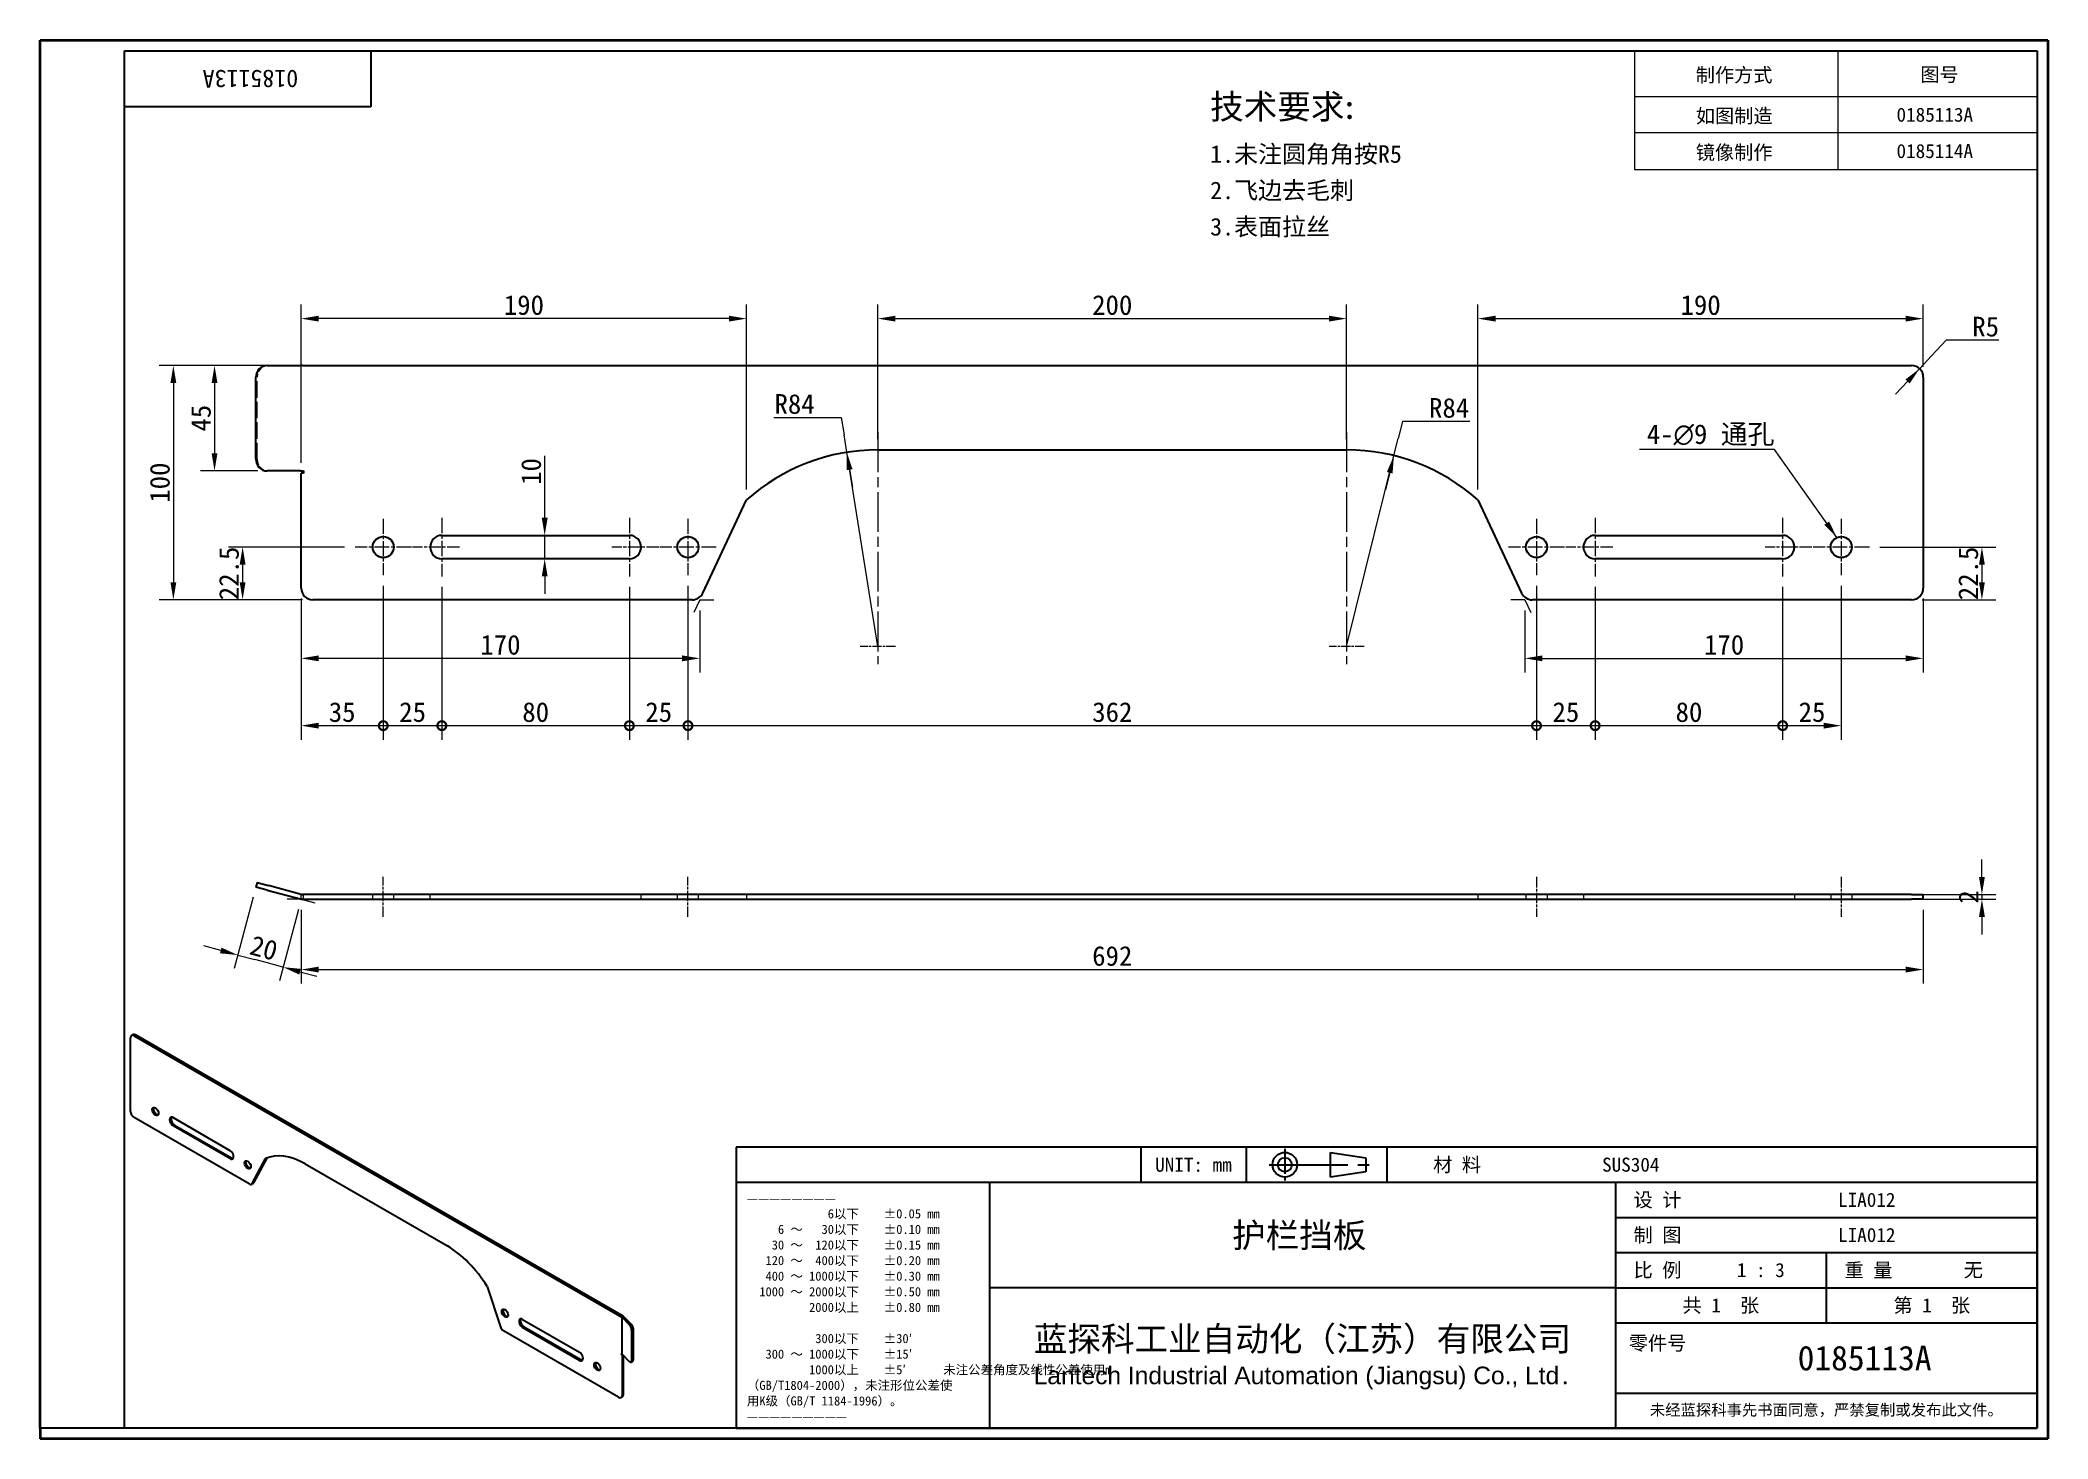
# Model space of a CAD drawing. Header units: millimetres. Extents: x 18 to 875, y 16 to 614.
import ezdxf
from ezdxf.enums import TextEntityAlignment as Align

# ---------------------------------------------------------------- set-up
doc = ezdxf.new("R2010")
doc.units = ezdxf.units.MM
doc.header["$LTSCALE"] = 3
doc.linetypes.add('CHAIN', pattern=[0.3543, 0.2362, -0.0295, 0.0591, -0.0295])
doc.linetypes.add('DASHED', pattern=[0.2067, 0.1654, -0.0413])
for name, color, linetype, lineweight in [('1', 7, 'Continuous', 18), ('可见 (ISO)', 7, 'Continuous', 25), ('可见窄的 (ISO)', 7, 'Continuous', 18), ('图框 (ISO)', 7, 'Continuous', 35), ('标题 (ISO)', 7, 'Continuous', 25)]:
    doc.layers.add(name, color=color, linetype=linetype, lineweight=lineweight)
for name, color, linetype, lineweight, true_color in [('中心标记 (ISO)', 1, 'CHAIN', 18, 0xc2ff0000), ('中心线 (ISO)', 1, 'CHAIN', 18, 0xc2ff0000), ('尺寸 (ISO)', 7, 'Continuous', 18, 0xc2008000), ('符号 (ISO)', 7, 'Continuous', 18, 0xc2008000), ('隐藏 (ISO)', 5, 'DASHED', 18, 0xc20000ff)]:
    doc.layers.add(name, color=color, linetype=linetype, lineweight=lineweight, true_color=true_color)
doc.styles.add('文本样式164', font='SimSun.ttf')
doc.styles.add('文本样式165', font='SimSun.ttf')
doc.styles.add('文本样式74', font='SimSun.ttf')
doc.styles.add('最新国标', font='simfang.ttf')
doc.styles.add('注释文本 (ISO)', font='simfang.ttf')
doc.dimstyles.new('默认 (GB)', dxfattribs={"dimscale": 3, "dimtxt": 2.8, "dimasz": 2.5, "dimexe": 2, "dimexo": 1.5, "dimgap": 0.5, "dimtad": 1, "dimtoh": 1, "dimdsep": 46, "dimtxsty": '最新国标', "dimcen": 0.09, "dimdle": 10, "dimaunit": 1, "dimadec": 3, "dimazin": 2, "dimtfac": 0.535714, "dimtdec": 3, "dimtmove": 0, "dimatfit": 3, "dimfxl": 1, "dimtolj": 1, "dimlwd": -1, "dimlwe": -1, "dimarcsym": 0})
doc.dimstyles.new('默认 (GB)$7', dxfattribs={"dimscale": 3, "dimtxt": 2.8, "dimasz": 2.5, "dimexe": 2, "dimexo": 1.5, "dimgap": 0.5, "dimtad": 1, "dimtoh": 1, "dimdsep": 46, "dimtxsty": '最新国标', "dimcen": 0.09, "dimdle": 10, "dimaunit": 1, "dimadec": 3, "dimazin": 2, "dimtfac": 0.535714, "dimtdec": 3, "dimtmove": 0, "dimatfit": 3, "dimfxl": 1, "dimtolj": 1, "dimlwd": -1, "dimlwe": -1, "dimarcsym": 0})

msp = doc.modelspace()

# ---------------------------------------------------------------- texts
at = {"layer": '符号 (ISO)'}
for s, insert, char_height, width, attachment_point, line_spacing_factor, style in [('{\\H1.75x;技术要求\\fCalibri|b0|i0|c0|p34;:\\fFangSong|b0|i0|c134|p49;\\P\\H0.71429x;1.未注圆角角按R5\\P2.飞边去毛刺\\P3.表面拉丝}', (517.136, 559.823), 6, 89.82456, 4, 1.240703, '注释文本 (ISO)'), ('4-\\fAIGDT|b0|i0;{\\H8.4000;n}\\fFangSong|b0|i0;{\\H8.4000;9 通孔}', (757.876, 440.227), 8.4, 60.31242, 9, 0.49, '最新国标')]:
    msp.add_mtext(s, dxfattribs=dict(at, insert=insert, char_height=char_height, width=width, attachment_point=attachment_point, line_spacing_factor=line_spacing_factor, style=style))

# ---------------------------------------------------------------- blocks, each defined once
blk = doc.blocks.new('图框 最新国标')
at = {"layer": '图框 (ISO)'}
for p, q in [((6, 7), (6, 204.5)), ((6, 204.5), (291.5, 204.5)), ((291.5, 204.5), (291.5, 5.5)), ((6, 7), (6, 5.5)), ((6, 7), (6, 5.5)), ((291.5, 5.5), (6, 5.5))]:
    blk.add_line(p, q, dxfattribs=at)
at = {"layer": '图框 (ISO)', "color": 7, "linetype": 'Continuous', "lineweight": 25}
for p, q in [((18, 203), (290, 203)), ((18, 7), (18, 203)), ((18, 203), (290, 203)), ((53, 203), (53, 195)), ((290, 203), (290, 7)), ((290, 203), (290, 7)), ((53, 195), (18, 195)), ((290, 7), (6, 7)), ((290, 7), (18, 7))]:
    blk.add_line(p, q, dxfattribs=at)
at = {"layer": '图框 (ISO)', "style": '文本样式74'}
blk.add_attdef('零件代号_001', (42.7, 200.25), '', height=2.5, rotation=180, dxfattribs=at)
blk = doc.blocks.new('标题栏 最新国标')
at = {"layer": '标题 (ISO)'}
for p, q in [((381.98, -183.84), (196.98, -183.84)), ((196.98, -183.84), (196.98, -223.84)), ((254.48, -183.84), (254.48, -188.84)), ((269.48, -183.84), (269.48, -188.84)), ((281.48, -188.09), (281.48, -184.59)), ((281.48, -184.59), (286.48, -185.34)), ((286.48, -185.34), (286.48, -187.34)), ((289.48, -183.84), (289.48, -188.84)), ((381.98, -223.84), (381.98, -183.84)), ((383.48, -183.84), (383.48, -225.34)), ((286.48, -187.34), (281.48, -188.09)), ((196.98, -188.84), (381.98, -188.84)), ((232.98, -188.84), (232.98, -223.84)), ((321.98, -188.84), (321.98, -223.84)), ((321.98, -193.84), (381.98, -193.84)), ((321.98, -198.84), (381.98, -198.84)), ((351.98, -198.84), (351.98, -208.84)), ((321.98, -203.84), (232.98, -203.84)), ((321.98, -203.84), (381.98, -203.84)), ((321.98, -208.84), (381.98, -208.84)), ((321.98, -218.84), (381.98, -218.84)), ((196.98, -223.84), (381.98, -223.84)), ((383.48, -225.34), (196.98, -225.34))]:
    blk.add_line(p, q, dxfattribs=at)
at = {"layer": '标题 (ISO)', "linetype": 'CHAIN', "ltscale": 5.000333}
blk.add_line((274.98, -184.09), (274.98, -188.59), dxfattribs=at)
at = {"layer": '标题 (ISO)', "linetype": 'CHAIN', "ltscale": 15.834605}
blk.add_line((272.73, -186.34), (286.98, -186.34), dxfattribs=at)
at = {"layer": '标题 (ISO)'}
for radius in [1.75, 1]:
    blk.add_circle((274.98, -186.34), radius, dxfattribs=at)
at = {"layer": '1', "style": '文本样式164'}
for s, p in [('UNIT: mm', (261.98, -186.34)), ('材 料', (299.48, -186.34)), ('设 计', (327.98, -191.34)), ('制 图', (327.98, -196.34)), ('比 例', (327.98, -201.34)), ('重 量', (357.98, -201.34)), ('共 1  张', (336.98, -206.34)), ('第 1  张', (366.98, -206.34))]:
    blk.add_text(s, height=2, dxfattribs=at).set_placement(p, align=Align.MIDDLE_CENTER)
at = {"layer": '标题 (ISO)', "style": '注释文本 (ISO)'}
for s, insert, char_height, attachment_point, line_spacing_factor in [('————————\\P}\\fSimSun|b0|i0;{\\H1.3000;             6以下    ±0.05 mm\\P}\\fSimSun|b0|i0;{\\H1.3000;     6 ～   30以下    ±0.10 mm\\P}\\fSimSun|b0|i0;{\\H1.3000;    30 ～  120以下    ±0.15 mm\\P}\\fSimSun|b0|i0;{\\H1.3000;   120 ～  400以下    ±0.20 mm\\P}\\fSimSun|b0|i0;{\\H1.3000;   400 ～ 1000以下    ±0.30 mm\\P}\\fSimSun|b0|i0;{\\H1.3000;  1000 ～ 2000以下    ±0.50 mm\\P}\\fSimSun|b0|i0;{\\H1.3000;          2000以上    ±0.80 mm\\P}\\fSimSun|b0|i0;{\\H1.3000;\\P}\\fSimSun|b0|i0;{\\H1.3000;           300以下    ±30′\\P}\\fSimSun|b0|i0;{\\H1.3000;   300 ～ 1000以下    ±15′\\P}\\fSimSun|b0|i0;{\\H1.3000;          1000以上    ±5′}\\fSimSun|b0|i0;{\\H1.3000;      未注公差角度及线性公差使用m\\P}\\fSimSun|b0|i0;{\\H1.3000;（GB/T1804-2000），未注形位公差使\\P}\\fSimSun|b0|i0;{\\H1.3000;用K级（GB/T 1184-1996）。\\P}\\fSimSun|b0|i0;{\\H1.3000;—————————', (198.48, -206.63), 1.3, 4, 1.023913), ('{\\fMicrosoft YaHei|b0|i0|c134|p34;\\H1.75x;蓝探科工业自动化（江苏）有限公司\\P\\fArial|b0|i0|c0|p34;\\H0.71429x;Lantech Industrial Automation (Jiangsu) Co., Ltd\\fFangSong|b0|i0|c134|p49;.\\H1.15195x; }', (277.48, -213.84), 2, 5, 0.978695)]:
    blk.add_mtext(s, dxfattribs=dict(at, insert=insert, char_height=char_height, attachment_point=attachment_point, line_spacing_factor=line_spacing_factor))
at = {"layer": '标题 (ISO)', "attachment_point": 5, "style": '注释文本 (ISO)'}
for s, insert, char_height in [('\\fFangSong|b0|i0;零件号', (327.98, -211.84), 2), ('\\fSimSun|b0|i0;{\\H1.6000;未经蓝探科事先书面同意，严禁复制或发布此文件。}', (351.98, -221.34), 1.6)]:
    blk.add_mtext(s, dxfattribs=dict(at, insert=insert, char_height=char_height))
at = {"layer": '标题 (ISO)'}
for tag, p, height, style in [('材料_001', (320.09, -187.33), 2, '注释文本 (ISO)'), ('设计人_001', (353.65, -192.33), 2, '注释文本 (ISO)'), ('库存编号_001', (267.48, -198.12), 3.5, '文本样式165'), ('设计人_001', (353.65, -197.33), 2, '注释文本 (ISO)'), ('视图比例_001', (339.26, -202.33), 2, '注释文本 (ISO)'), ('质量\\P3;_001', (371.53, -202.3), 2, '注释文本 (ISO)'), ('零件代号_001', (347.9, -215.59), 3.5, '文本样式165')]:
    blk.add_attdef(tag, p, '', height=height, dxfattribs=dict(at, style=style))
blk = doc.blocks.new('*D5')
at = {"layer": 'Defpoints', "color": 0}
for p in [(798.37, 397.13), (816.37, 374.63), (846.37, 374.63)]:
    blk.add_point(p, dxfattribs=at)
at = {"layer": '尺寸 (ISO)', "color": 116, "true_color": 0x000000}
for p, q in [((802.87, 397.13), (852.37, 397.13)), ((846.37, 389.63), (846.37, 382.13)), ((820.87, 374.63), (852.37, 374.63))]:
    blk.add_line(p, q, dxfattribs=at)
for points in [[(845.12, 389.63), (847.62, 389.63), (846.37, 397.13)], [(845.12, 382.13), (847.62, 382.13), (846.37, 374.63)]]:
    blk.add_solid(points, dxfattribs=at)
at = {"layer": '尺寸 (ISO)', "insert": (840.6, 385.88), "char_height": 8.4, "attachment_point": 5, "rotation": 90, "style": '最新国标'}
blk.add_mtext('\\A1;22.5', dxfattribs=at)
blk = doc.blocks.new('*D6')
at = {"layer": 'Defpoints', "color": 0}
for p in [(152.37, 397.13), (104.37, 374.63), (134.37, 374.63)]:
    blk.add_point(p, dxfattribs=at)
at = {"layer": '尺寸 (ISO)', "color": 116, "true_color": 0x000000}
for p, q in [((147.87, 397.13), (98.37, 397.13)), ((104.37, 389.63), (104.37, 382.13)), ((129.87, 374.63), (98.37, 374.63))]:
    blk.add_line(p, q, dxfattribs=at)
for points in [[(103.12, 389.63), (105.62, 389.63), (104.37, 397.13)], [(103.12, 382.13), (105.62, 382.13), (104.37, 374.63)]]:
    blk.add_solid(points, dxfattribs=at)
at = {"layer": '尺寸 (ISO)', "insert": (98.6, 385.88), "char_height": 8.4, "attachment_point": 5, "rotation": 90, "style": '最新国标'}
blk.add_mtext('\\A1;22.5', dxfattribs=at)
blk = doc.blocks.new('*D7')
at = {"layer": 'Defpoints', "color": 0}
for p in [(115.4, 474.63), (92.39, 429.63), (115.4, 429.63)]:
    blk.add_point(p, dxfattribs=at)
at = {"layer": '尺寸 (ISO)', "color": 116, "true_color": 0x000000}
for p, q in [((110.9, 474.63), (86.39, 474.63)), ((92.39, 467.13), (92.39, 437.13)), ((110.9, 429.63), (86.39, 429.63))]:
    blk.add_line(p, q, dxfattribs=at)
for points in [[(91.14, 467.13), (93.64, 467.13), (92.39, 474.63)], [(91.14, 437.13), (93.64, 437.13), (92.39, 429.63)]]:
    blk.add_solid(points, dxfattribs=at)
at = {"layer": '尺寸 (ISO)', "insert": (86.64, 452.13), "char_height": 8.4, "attachment_point": 5, "rotation": 90, "style": '最新国标'}
blk.add_mtext('\\A1;45', dxfattribs=at)
blk = doc.blocks.new('*D8')
at = {"layer": 'Defpoints', "color": 0}
for p in [(129.9, 474.63), (74.83, 374.63), (134.37, 374.63)]:
    blk.add_point(p, dxfattribs=at)
at = {"layer": '尺寸 (ISO)', "color": 116, "true_color": 0x000000}
for p, q in [((125.4, 474.63), (68.83, 474.63)), ((74.83, 467.13), (74.83, 382.13)), ((129.87, 374.63), (68.83, 374.63))]:
    blk.add_line(p, q, dxfattribs=at)
for points in [[(73.58, 467.13), (76.08, 467.13), (74.83, 474.63)], [(73.58, 382.13), (76.08, 382.13), (74.83, 374.63)]]:
    blk.add_solid(points, dxfattribs=at)
at = {"layer": '尺寸 (ISO)', "insert": (69.09, 424.63), "char_height": 8.4, "attachment_point": 5, "rotation": 90, "style": '最新国标'}
blk.add_mtext('\\A1;100', dxfattribs=at)
blk = doc.blocks.new('*D9')
at = {"layer": 'Defpoints', "color": 0}
for p in [(129.37, 494.63), (129.37, 428.63), (319.37, 417.24)]:
    blk.add_point(p, dxfattribs=at)
at = {"layer": '尺寸 (ISO)', "color": 116, "true_color": 0x000000}
for p, q in [((129.37, 433.13), (129.37, 500.63)), ((319.37, 421.74), (319.37, 500.63)), ((311.87, 494.63), (136.87, 494.63))]:
    blk.add_line(p, q, dxfattribs=at)
for points in [[(136.87, 495.88), (136.87, 493.38), (129.37, 494.63)], [(311.87, 495.88), (311.87, 493.38), (319.37, 494.63)]]:
    blk.add_solid(points, dxfattribs=at)
at = {"layer": '尺寸 (ISO)', "insert": (224.37, 500.38), "char_height": 8.4, "attachment_point": 5, "style": '最新国标'}
blk.add_mtext('\\A1;190', dxfattribs=at)
blk = doc.blocks.new('*D10')
at = {"layer": 'Defpoints', "color": 0}
for p in [(821.37, 494.63), (821.37, 469.63), (631.37, 417.24)]:
    blk.add_point(p, dxfattribs=at)
at = {"layer": '尺寸 (ISO)', "color": 116, "true_color": 0x000000}
for p, q in [((631.37, 421.74), (631.37, 500.63)), ((821.37, 474.13), (821.37, 500.63)), ((638.87, 494.63), (813.87, 494.63))]:
    blk.add_line(p, q, dxfattribs=at)
for points in [[(638.87, 495.88), (638.87, 493.38), (631.37, 494.63)], [(813.87, 495.88), (813.87, 493.38), (821.37, 494.63)]]:
    blk.add_solid(points, dxfattribs=at)
at = {"layer": '尺寸 (ISO)', "insert": (726.37, 500.38), "char_height": 8.4, "attachment_point": 5, "style": '最新国标'}
blk.add_mtext('\\A1;190', dxfattribs=at)
blk = doc.blocks.new('*D11')
at = {"layer": 'Defpoints', "color": 0}
for p in [(362.14, 437.58), (375.37, 354.63)]:
    blk.add_point(p, dxfattribs=at)
at = {"layer": '尺寸 (ISO)', "color": 116, "true_color": 0x000000}
for p, q in [((331.04, 452.39), (359.78, 452.39)), ((359.78, 452.39), (360.96, 444.99)), ((362.14, 437.58), (360.96, 444.99)), ((375.37, 354.63), (362.14, 437.58)), ((363.32, 430.17), (364.51, 422.77))]:
    blk.add_line(p, q, dxfattribs=at)
blk.add_solid([(364.56, 430.37), (362.09, 429.98), (362.14, 437.58)], dxfattribs=at)
at = {"layer": '尺寸 (ISO)', "insert": (339.85, 458.14), "char_height": 8.4, "attachment_point": 5, "style": '最新国标'}
blk.add_mtext('\\A1;R84', dxfattribs=at)
blk = doc.blocks.new('*D12')
at = {"layer": 'Defpoints', "color": 0}
for p in [(595.54, 436.17), (575.37, 354.63)]:
    blk.add_point(p, dxfattribs=at)
at = {"layer": '尺寸 (ISO)', "color": 116, "true_color": 0x000000}
for p, q in [((599.15, 450.73), (597.35, 443.45)), ((627.89, 450.73), (599.15, 450.73)), ((595.54, 436.17), (597.35, 443.45)), ((575.37, 354.63), (595.54, 436.17)), ((593.74, 428.89), (591.94, 421.61))]:
    blk.add_line(p, q, dxfattribs=at)
blk.add_solid([(592.53, 429.19), (594.96, 428.59), (595.54, 436.17)], dxfattribs=at)
at = {"layer": '尺寸 (ISO)', "insert": (619.08, 456.48), "char_height": 8.4, "attachment_point": 5, "style": '最新国标'}
blk.add_mtext('\\A1;R84', dxfattribs=at)
blk = doc.blocks.new('*D13')
at = {"layer": 'Defpoints', "color": 0}
for p in [(575.37, 494.63), (375.37, 438.63), (575.37, 438.63)]:
    blk.add_point(p, dxfattribs=at)
at = {"layer": '尺寸 (ISO)', "color": 116, "true_color": 0x000000}
for p, q in [((375.37, 443.13), (375.37, 500.63)), ((575.37, 443.13), (575.37, 500.63)), ((382.87, 494.63), (567.87, 494.63))]:
    blk.add_line(p, q, dxfattribs=at)
for points in [[(382.87, 495.88), (382.87, 493.38), (375.37, 494.63)], [(567.87, 495.88), (567.87, 493.38), (575.37, 494.63)]]:
    blk.add_solid(points, dxfattribs=at)
at = {"layer": '尺寸 (ISO)', "insert": (475.37, 500.38), "char_height": 8.4, "attachment_point": 5, "style": '最新国标'}
blk.add_mtext('\\A1;200', dxfattribs=at)
blk = doc.blocks.new('*D14')
at = {"layer": 'Defpoints', "color": 0}
for p in [(129.37, 379.63), (299.37, 374.63), (129.37, 349.63)]:
    blk.add_point(p, dxfattribs=at)
at = {"layer": '尺寸 (ISO)', "color": 116, "true_color": 0x000000}
for p, q in [((129.37, 375.13), (129.37, 343.63)), ((299.37, 370.13), (299.37, 343.63)), ((291.87, 349.63), (136.87, 349.63))]:
    blk.add_line(p, q, dxfattribs=at)
for points in [[(136.87, 350.88), (136.87, 348.38), (129.37, 349.63)], [(291.87, 350.88), (291.87, 348.38), (299.37, 349.63)]]:
    blk.add_solid(points, dxfattribs=at)
at = {"layer": '尺寸 (ISO)', "insert": (214.37, 355.38), "char_height": 8.4, "attachment_point": 5, "style": '最新国标'}
blk.add_mtext('\\A1;170', dxfattribs=at)
blk = doc.blocks.new('*D15')
at = {"layer": 'Defpoints', "color": 0}
for p in [(821.37, 379.63), (651.37, 374.63), (821.37, 349.63)]:
    blk.add_point(p, dxfattribs=at)
at = {"layer": '尺寸 (ISO)', "color": 116, "true_color": 0x000000}
for p, q in [((651.37, 370.13), (651.37, 343.63)), ((821.37, 375.13), (821.37, 343.63)), ((658.87, 349.63), (813.87, 349.63))]:
    blk.add_line(p, q, dxfattribs=at)
for points in [[(658.87, 350.88), (658.87, 348.38), (651.37, 349.63)], [(813.87, 350.88), (813.87, 348.38), (821.37, 349.63)]]:
    blk.add_solid(points, dxfattribs=at)
at = {"layer": '尺寸 (ISO)', "insert": (736.37, 355.38), "char_height": 8.4, "attachment_point": 5, "style": '最新国标'}
blk.add_mtext('\\A1;170', dxfattribs=at)
blk = doc.blocks.new('_DotSmall')
at = {"color": 0, "linetype": 'ByBlock', "const_width": 0.5}
blk.add_lwpolyline([(-0.0625, 0, 1), (0.0625, 0, 1)], format="xyb", close=True, dxfattribs=at)
blk = doc.blocks.new('*D16')
at = {"layer": 'Defpoints', "color": 0}
for p in [(129.37, 379.63), (164.37, 385.13), (164.37, 320.91)]:
    blk.add_point(p, dxfattribs=at)
at = {"layer": '尺寸 (ISO)', "color": 116, "true_color": 0x000000}
for p, q in [((164.37, 380.63), (164.37, 314.91)), ((129.37, 375.13), (129.37, 314.91)), ((136.87, 320.91), (164.37, 320.91))]:
    blk.add_line(p, q, dxfattribs=at)
blk.add_solid([(136.87, 322.16), (136.87, 319.66), (129.37, 320.91)], dxfattribs=at)
at = {"layer": '尺寸 (ISO)', "color": 116, "true_color": 0x000000, "xscale": 7.5, "yscale": 7.5, "zscale": 7.5}
blk.add_blockref('_DotSmall', (164.37, 320.91), dxfattribs=at)
at = {"layer": '尺寸 (ISO)', "insert": (146.84, 326.65), "char_height": 8.4, "attachment_point": 5, "style": '最新国标'}
blk.add_mtext('\\A1;35', dxfattribs=at)
blk = doc.blocks.new('*D18')
at = {"layer": 'Defpoints', "color": 0}
for p in [(164.37, 385.13), (189.37, 384.63), (189.37, 320.91)]:
    blk.add_point(p, dxfattribs=at)
at = {"layer": '尺寸 (ISO)', "color": 116, "true_color": 0x000000}
for p, q in [((164.37, 380.63), (164.37, 314.91)), ((189.37, 380.13), (189.37, 314.91)), ((164.37, 320.91), (189.37, 320.91))]:
    blk.add_line(p, q, dxfattribs=at)
at = {"layer": '尺寸 (ISO)', "color": 116, "true_color": 0x000000, "xscale": 7.5, "yscale": 7.5, "zscale": 7.5, "rotation": 180}
blk.add_blockref('_DotSmall', (164.37, 320.91), dxfattribs=at)
at = {"layer": '尺寸 (ISO)', "color": 116, "true_color": 0x000000, "xscale": 7.5, "yscale": 7.5, "zscale": 7.5}
blk.add_blockref('_DotSmall', (189.37, 320.91), dxfattribs=at)
at = {"layer": '尺寸 (ISO)', "insert": (176.9, 326.65), "char_height": 8.4, "attachment_point": 5, "style": '最新国标'}
blk.add_mtext('\\A1;25', dxfattribs=at)
blk = doc.blocks.new('*D19')
at = {"layer": 'Defpoints', "color": 0}
for p in [(189.37, 384.63), (269.37, 384.63), (269.37, 320.91)]:
    blk.add_point(p, dxfattribs=at)
at = {"layer": '尺寸 (ISO)', "color": 116, "true_color": 0x000000}
for p, q in [((189.37, 380.13), (189.37, 314.91)), ((269.37, 380.13), (269.37, 314.91)), ((189.37, 320.91), (269.37, 320.91))]:
    blk.add_line(p, q, dxfattribs=at)
at = {"layer": '尺寸 (ISO)', "color": 116, "true_color": 0x000000, "xscale": 7.5, "yscale": 7.5, "zscale": 7.5, "rotation": 180}
blk.add_blockref('_DotSmall', (189.37, 320.91), dxfattribs=at)
at = {"layer": '尺寸 (ISO)', "color": 116, "true_color": 0x000000, "xscale": 7.5, "yscale": 7.5, "zscale": 7.5}
blk.add_blockref('_DotSmall', (269.37, 320.91), dxfattribs=at)
at = {"layer": '尺寸 (ISO)', "insert": (229.4, 326.65), "char_height": 8.4, "attachment_point": 5, "style": '最新国标'}
blk.add_mtext('\\A1;80', dxfattribs=at)
blk = doc.blocks.new('*D20')
at = {"layer": 'Defpoints', "color": 0}
for p in [(269.37, 384.63), (294.37, 385.13), (294.37, 320.91)]:
    blk.add_point(p, dxfattribs=at)
at = {"layer": '尺寸 (ISO)', "color": 116, "true_color": 0x000000}
for p, q in [((269.37, 380.13), (269.37, 314.91)), ((294.37, 380.63), (294.37, 314.91)), ((269.37, 320.91), (294.37, 320.91))]:
    blk.add_line(p, q, dxfattribs=at)
at = {"layer": '尺寸 (ISO)', "color": 116, "true_color": 0x000000, "xscale": 7.5, "yscale": 7.5, "zscale": 7.5, "rotation": 180}
blk.add_blockref('_DotSmall', (269.37, 320.91), dxfattribs=at)
at = {"layer": '尺寸 (ISO)', "color": 116, "true_color": 0x000000, "xscale": 7.5, "yscale": 7.5, "zscale": 7.5}
blk.add_blockref('_DotSmall', (294.37, 320.91), dxfattribs=at)
at = {"layer": '尺寸 (ISO)', "insert": (281.9, 326.65), "char_height": 8.4, "attachment_point": 5, "style": '最新国标'}
blk.add_mtext('\\A1;25', dxfattribs=at)
blk = doc.blocks.new('*D21')
at = {"layer": 'Defpoints', "color": 0}
for p in [(294.37, 385.13), (656.37, 385.13), (656.37, 320.91)]:
    blk.add_point(p, dxfattribs=at)
at = {"layer": '尺寸 (ISO)', "color": 116, "true_color": 0x000000}
for p, q in [((294.37, 380.63), (294.37, 314.91)), ((656.37, 380.63), (656.37, 314.91)), ((294.37, 320.91), (656.37, 320.91))]:
    blk.add_line(p, q, dxfattribs=at)
at = {"layer": '尺寸 (ISO)', "color": 116, "true_color": 0x000000, "xscale": 7.5, "yscale": 7.5, "zscale": 7.5, "rotation": 180}
blk.add_blockref('_DotSmall', (294.37, 320.91), dxfattribs=at)
at = {"layer": '尺寸 (ISO)', "color": 116, "true_color": 0x000000, "xscale": 7.5, "yscale": 7.5, "zscale": 7.5}
blk.add_blockref('_DotSmall', (656.37, 320.91), dxfattribs=at)
at = {"layer": '尺寸 (ISO)', "insert": (475.4, 326.65), "char_height": 8.4, "attachment_point": 5, "style": '最新国标'}
blk.add_mtext('\\A1;362', dxfattribs=at)
blk = doc.blocks.new('*D22')
at = {"layer": 'Defpoints', "color": 0}
for p in [(656.37, 385.13), (681.37, 384.63), (681.37, 320.91)]:
    blk.add_point(p, dxfattribs=at)
at = {"layer": '尺寸 (ISO)', "color": 116, "true_color": 0x000000}
for p, q in [((656.37, 380.63), (656.37, 314.91)), ((681.37, 380.13), (681.37, 314.91)), ((656.37, 320.91), (681.37, 320.91))]:
    blk.add_line(p, q, dxfattribs=at)
at = {"layer": '尺寸 (ISO)', "color": 116, "true_color": 0x000000, "xscale": 7.5, "yscale": 7.5, "zscale": 7.5, "rotation": 180}
blk.add_blockref('_DotSmall', (656.37, 320.91), dxfattribs=at)
at = {"layer": '尺寸 (ISO)', "color": 116, "true_color": 0x000000, "xscale": 7.5, "yscale": 7.5, "zscale": 7.5}
blk.add_blockref('_DotSmall', (681.37, 320.91), dxfattribs=at)
at = {"layer": '尺寸 (ISO)', "insert": (668.9, 326.65), "char_height": 8.4, "attachment_point": 5, "style": '最新国标'}
blk.add_mtext('\\A1;25', dxfattribs=at)
blk = doc.blocks.new('*D23')
at = {"layer": 'Defpoints', "color": 0}
for p in [(681.37, 384.63), (761.37, 384.63), (761.37, 320.91)]:
    blk.add_point(p, dxfattribs=at)
at = {"layer": '尺寸 (ISO)', "color": 116, "true_color": 0x000000}
for p, q in [((681.37, 380.13), (681.37, 314.91)), ((761.37, 380.13), (761.37, 314.91)), ((681.37, 320.91), (761.37, 320.91))]:
    blk.add_line(p, q, dxfattribs=at)
at = {"layer": '尺寸 (ISO)', "color": 116, "true_color": 0x000000, "xscale": 7.5, "yscale": 7.5, "zscale": 7.5, "rotation": 180}
blk.add_blockref('_DotSmall', (681.37, 320.91), dxfattribs=at)
at = {"layer": '尺寸 (ISO)', "color": 116, "true_color": 0x000000, "xscale": 7.5, "yscale": 7.5, "zscale": 7.5}
blk.add_blockref('_DotSmall', (761.37, 320.91), dxfattribs=at)
at = {"layer": '尺寸 (ISO)', "insert": (721.4, 326.65), "char_height": 8.4, "attachment_point": 5, "style": '最新国标'}
blk.add_mtext('\\A1;80', dxfattribs=at)
blk = doc.blocks.new('*D24')
at = {"layer": 'Defpoints', "color": 0}
for p in [(761.37, 384.63), (786.37, 385.13), (786.37, 320.91)]:
    blk.add_point(p, dxfattribs=at)
at = {"layer": '尺寸 (ISO)', "color": 116, "true_color": 0x000000}
for p, q in [((761.37, 380.13), (761.37, 314.91)), ((786.37, 380.63), (786.37, 314.91)), ((761.37, 320.91), (778.87, 320.91))]:
    blk.add_line(p, q, dxfattribs=at)
blk.add_solid([(778.87, 322.16), (778.87, 319.66), (786.37, 320.91)], dxfattribs=at)
at = {"layer": '尺寸 (ISO)', "color": 116, "true_color": 0x000000, "xscale": 7.5, "yscale": 7.5, "zscale": 7.5, "rotation": 180}
blk.add_blockref('_DotSmall', (761.37, 320.91), dxfattribs=at)
at = {"layer": '尺寸 (ISO)', "insert": (773.9, 326.65), "char_height": 8.4, "attachment_point": 5, "style": '最新国标'}
blk.add_mtext('\\A1;25', dxfattribs=at)
blk = doc.blocks.new('*D25')
at = {"layer": 'Defpoints', "color": 0}
for p in [(233.24, 402.13), (229.37, 392.13), (233.24, 392.13)]:
    blk.add_point(p, dxfattribs=at)
at = {"layer": '尺寸 (ISO)', "color": 116, "true_color": 0x000000}
for p, q in [((233.24, 409.63), (233.24, 436.03)), ((233.24, 392.13), (233.24, 402.13)), ((233.24, 384.63), (233.24, 377.13))]:
    blk.add_line(p, q, dxfattribs=at)
for points in [[(231.99, 409.63), (234.49, 409.63), (233.24, 402.13)], [(231.99, 384.63), (234.49, 384.63), (233.24, 392.13)]]:
    blk.add_solid(points, dxfattribs=at)
at = {"layer": '尺寸 (ISO)', "insert": (227.5, 429.4), "char_height": 8.4, "attachment_point": 5, "rotation": 90, "style": '最新国标'}
blk.add_mtext('\\A1;10', dxfattribs=at)
blk = doc.blocks.new('*D26')
at = {"layer": 'Defpoints', "color": 0}
for p in [(819.79, 473.27), (816.37, 469.63)]:
    blk.add_point(p, dxfattribs=at)
at = {"layer": '尺寸 (ISO)', "color": 116, "true_color": 0x000000}
for p, q in [((831.19, 485.42), (824.92, 478.74)), ((853.54, 485.42), (831.19, 485.42)), ((816.37, 469.63), (819.79, 473.27)), ((819.79, 473.27), (824.92, 478.74)), ((814.66, 467.81), (809.53, 462.34))]:
    blk.add_line(p, q, dxfattribs=at)
blk.add_solid([(813.75, 468.66), (815.57, 466.95), (819.79, 473.27)], dxfattribs=at)
at = {"layer": '尺寸 (ISO)', "insert": (847.97, 491.16), "char_height": 8.4, "attachment_point": 5, "style": '最新国标'}
blk.add_mtext('\\A1;R5', dxfattribs=at)
blk = doc.blocks.new('*D27')
at = {"layer": 'Defpoints', "color": 0}
for p in [(110.05, 251.99), (129.37, 246.81), (102.29, 223.01)]:
    blk.add_point(p, dxfattribs=at)
at = {"layer": '尺寸 (ISO)', "color": 116, "true_color": 0x000000}
for p, q in [((108.89, 247.64), (100.73, 217.22)), ((128.2, 242.47), (120.05, 212.04)), ((95.04, 224.95), (87.8, 226.89)), ((102.29, 223.01), (109.53, 221.07)), ((114.36, 219.78), (109.53, 221.07)), ((121.6, 217.84), (114.36, 219.78)), ((128.85, 215.89), (136.09, 213.95))]:
    blk.add_line(p, q, dxfattribs=at)
for points in [[(95.37, 226.16), (94.72, 223.75), (102.29, 223.01)], [(129.17, 217.1), (128.53, 214.69), (121.6, 217.84)]]:
    blk.add_solid(points, dxfattribs=at)
at = {"layer": '尺寸 (ISO)', "insert": (113.43, 225.98), "char_height": 8.4, "attachment_point": 5, "rotation": 345, "style": '最新国标'}
blk.add_mtext('\\A1;20', dxfattribs=at)
blk = doc.blocks.new('*D28')
at = {"layer": 'Defpoints', "color": 0}
for p in [(129.37, 246.81), (821.37, 246.81), (821.37, 216.81)]:
    blk.add_point(p, dxfattribs=at)
at = {"layer": '尺寸 (ISO)', "color": 116, "true_color": 0x000000}
for p, q in [((129.37, 242.31), (129.37, 210.81)), ((821.37, 242.31), (821.37, 210.81)), ((136.87, 216.81), (813.87, 216.81))]:
    blk.add_line(p, q, dxfattribs=at)
for points in [[(136.87, 218.06), (136.87, 215.56), (129.37, 216.81)], [(813.87, 218.06), (813.87, 215.56), (821.37, 216.81)]]:
    blk.add_solid(points, dxfattribs=at)
at = {"layer": '尺寸 (ISO)', "insert": (475.37, 222.56), "char_height": 8.4, "attachment_point": 5, "style": '最新国标'}
blk.add_mtext('\\A1;692', dxfattribs=at)
blk = doc.blocks.new('*D29')
at = {"layer": 'Defpoints', "color": 0}
for p in [(816.37, 248.81), (816.37, 246.81), (846.37, 246.81)]:
    blk.add_point(p, dxfattribs=at)
at = {"layer": '尺寸 (ISO)', "color": 116, "true_color": 0x000000}
for p, q in [((846.37, 256.31), (846.37, 263.81)), ((820.87, 248.81), (852.37, 248.81)), ((846.37, 248.81), (846.37, 246.81)), ((820.87, 246.81), (852.37, 246.81)), ((846.37, 239.31), (846.37, 231.81))]:
    blk.add_line(p, q, dxfattribs=at)
for points in [[(845.12, 256.31), (847.62, 256.31), (846.37, 248.81)], [(845.12, 239.31), (847.62, 239.31), (846.37, 246.81)]]:
    blk.add_solid(points, dxfattribs=at)
at = {"layer": '尺寸 (ISO)', "insert": (840.67, 247.81), "char_height": 8.4, "attachment_point": 5, "rotation": 90, "style": '最新国标'}
blk.add_mtext('\\A1;2', dxfattribs=at)
blk = doc.blocks.new('表格1')
at = {"layer": '符号 (ISO)'}
for p, q in [((232.72, 203), (290, 203)), ((232.72, 203), (232.72, 196.46)), ((261.65, 203), (261.65, 196.46)), ((290, 203), (290, 196.46)), ((232.72, 196.46), (290, 196.46)), ((232.72, 196.46), (232.72, 186.11)), ((261.65, 196.46), (261.65, 186.11)), ((290, 196.46), (290, 186.11)), ((232.72, 191.34), (290, 191.34)), ((232.72, 186.11), (290, 186.11))]:
    blk.add_line(p, q, dxfattribs=at)
at = {"layer": '符号 (ISO)', "char_height": 2, "attachment_point": 7, "style": '注释文本 (ISO)'}
for s, insert in [('制作方式', (241.43, 198.32)), ('图号', (273.37, 198.38)), ('如图制造', (241.44, 192.5)), ('0185113A', (269.98, 192.86)), ('镜像制作', (241.43, 187.31)), ('0185114A', (269.98, 187.69))]:
    blk.add_mtext(s, dxfattribs=dict(at, insert=insert))

# ---------------------------------------------------------------- dimensions: what is measured, and where the dimension line sits
at = {"layer": '尺寸 (ISO)', "color": 116, "true_color": 0x00803f}
for base, p1, p2, picture, middle in [((129.369, 494.629), (319.369, 417.239), (129.369, 428.629), '*D9', (224.369, 494.629)), ((129.369, 349.629), (299.369, 374.629), (129.369, 379.629), '*D14', (214.369, 349.629)), ((821.369, 216.813), (129.369, 246.813), (821.369, 246.813), '*D28', (475.369, 216.813))]:
    dim = msp.add_linear_dim(base=base, p1=p1, p2=p2, dimstyle='默认 (GB)', override={"dimgap": 0.5, "dimtoh": 0, "dimdec": 2, "dimtol": 0, "dimlim": 0, "dimtp": 0, "dimtm": 0, "dimtdec": 3, "dimtofl": 0, "dimatfit": 1}, dxfattribs=at)
    dim.commit()
    dim.dimension.update_dxf_attribs({"geometry": picture, "text_midpoint": middle, "dimtype": 160})
for base, p1, p2, angle, override, picture, middle in [((575.369, 494.629), (375.369, 438.629), (575.369, 438.629), 180, {"dimgap": 0.5, "dimtoh": 0, "dimdec": 2, "dimtol": 0, "dimlim": 0, "dimtp": 0, "dimtm": 0, "dimtdec": 3, "dimtofl": 0, "dimatfit": 1}, '*D13', (475.369, 494.629)), ((821.369, 494.629), (631.369, 417.239), (821.369, 469.629), 180, {"dimgap": 0.5, "dimtoh": 0, "dimdec": 2, "dimtol": 0, "dimlim": 0, "dimtp": 0, "dimtm": 0, "dimtdec": 3, "dimtofl": 0, "dimatfit": 1}, '*D10', (726.369, 494.629)), ((74.835, 374.629), (129.896, 474.629), (134.369, 374.629), 270, {"dimgap": 0.5, "dimtoh": 0, "dimdec": 2, "dimtol": 0, "dimlim": 0, "dimtp": 0, "dimtm": 0, "dimtdec": 3, "dimtofl": 0, "dimatfit": 1}, '*D8', (74.835, 424.629)), ((92.388, 429.629), (115.398, 474.629), (115.398, 429.629), 90, {"dimgap": 0.5, "dimtoh": 0, "dimdec": 2, "dimtol": 0, "dimlim": 0, "dimtp": 0, "dimtm": 0, "dimtdec": 3, "dimtofl": 0, "dimatfit": 1}, '*D7', (92.388, 452.129)), ((233.244, 392.129), (233.244, 402.129), (229.369, 392.129), 270, {"dimgap": 0.5, "dimtoh": 0, "dimdec": 2, "dimse1": 1, "dimse2": 1, "dimtol": 0, "dimlim": 0, "dimtp": 0, "dimtm": 0, "dimtdec": 3, "dimtofl": 1, "dimatfit": 1}, '*D25', (233.244, 429.397)), ((104.369, 374.629), (152.369, 397.129), (134.369, 374.629), 90, {"dimgap": 0.5, "dimtoh": 0, "dimdec": 2, "dimtol": 0, "dimlim": 0, "dimtp": 0, "dimtm": 0, "dimtdec": 3, "dimtofl": 0, "dimatfit": 1}, '*D6', (104.369, 385.879)), ((846.369, 374.629), (798.369, 397.129), (816.369, 374.629), 90, {"dimgap": 0.5, "dimtoh": 0, "dimdec": 2, "dimtol": 0, "dimlim": 0, "dimtp": 0, "dimtm": 0, "dimtdec": 3, "dimtofl": 0, "dimatfit": 1}, '*D5', (846.369, 385.879)), ((164.369, 320.906), (129.369, 379.629), (164.369, 385.129), 180, {"dimgap": 0.5, "dimtoh": 0, "dimdec": 2, "dimblk2": 'DotSmall', "dimsah": 1, "dimdle": 0, "dimtol": 0, "dimlim": 0, "dimtp": 0, "dimtm": 0, "dimtdec": 3, "dimtofl": 0, "dimatfit": 1}, '*D16', (146.839, 320.906)), ((189.369, 320.906), (164.369, 385.129), (189.369, 384.629), 180, {"dimgap": 0.5, "dimtoh": 0, "dimdec": 2, "dimblk1": 'DotSmall', "dimblk2": 'DotSmall', "dimsah": 1, "dimdle": 0, "dimtol": 0, "dimlim": 0, "dimtp": 0, "dimtm": 0, "dimtdec": 3, "dimtofl": 0, "dimatfit": 1}, '*D18', (176.899, 320.906)), ((269.369, 320.906), (189.369, 384.629), (269.369, 384.629), 180, {"dimgap": 0.5, "dimtoh": 0, "dimdec": 2, "dimblk1": 'DotSmall', "dimblk2": 'DotSmall', "dimsah": 1, "dimdle": 0, "dimtol": 0, "dimlim": 0, "dimtp": 0, "dimtm": 0, "dimtdec": 3, "dimtofl": 0, "dimatfit": 1}, '*D19', (229.399, 320.906)), ((294.369, 320.906), (269.369, 384.629), (294.369, 385.129), 180, {"dimgap": 0.5, "dimtoh": 0, "dimdec": 2, "dimblk1": 'DotSmall', "dimblk2": 'DotSmall', "dimsah": 1, "dimdle": 0, "dimtol": 0, "dimlim": 0, "dimtp": 0, "dimtm": 0, "dimtdec": 3, "dimtofl": 0, "dimatfit": 1}, '*D20', (281.899, 320.906)), ((656.369, 320.906), (294.369, 385.129), (656.369, 385.129), 180, {"dimgap": 0.5, "dimtoh": 0, "dimdec": 2, "dimblk1": 'DotSmall', "dimblk2": 'DotSmall', "dimsah": 1, "dimdle": 0, "dimtol": 0, "dimlim": 0, "dimtp": 0, "dimtm": 0, "dimtdec": 3, "dimtofl": 0, "dimatfit": 1}, '*D21', (475.399, 320.906)), ((821.369, 349.629), (651.369, 374.629), (821.369, 379.629), 180, {"dimgap": 0.5, "dimtoh": 0, "dimdec": 2, "dimtol": 0, "dimlim": 0, "dimtp": 0, "dimtm": 0, "dimtdec": 3, "dimtofl": 0, "dimatfit": 1}, '*D15', (736.369, 349.629)), ((681.369, 320.906), (656.369, 385.129), (681.369, 384.629), 180, {"dimgap": 0.5, "dimtoh": 0, "dimdec": 2, "dimblk1": 'DotSmall', "dimblk2": 'DotSmall', "dimsah": 1, "dimdle": 0, "dimtol": 0, "dimlim": 0, "dimtp": 0, "dimtm": 0, "dimtdec": 3, "dimtofl": 0, "dimatfit": 1}, '*D22', (668.899, 320.906)), ((761.369, 320.906), (681.369, 384.629), (761.369, 384.629), 180, {"dimgap": 0.5, "dimtoh": 0, "dimdec": 2, "dimblk1": 'DotSmall', "dimblk2": 'DotSmall', "dimsah": 1, "dimdle": 0, "dimtol": 0, "dimlim": 0, "dimtp": 0, "dimtm": 0, "dimtdec": 3, "dimtofl": 0, "dimatfit": 1}, '*D23', (721.399, 320.906)), ((786.369, 320.906), (761.369, 384.629), (786.369, 385.129), 180, {"dimgap": 0.5, "dimtoh": 0, "dimdec": 2, "dimblk1": 'DotSmall', "dimsah": 1, "dimdle": 0, "dimtol": 0, "dimlim": 0, "dimtp": 0, "dimtm": 0, "dimtdec": 3, "dimtofl": 0, "dimatfit": 1}, '*D24', (773.899, 320.906)), ((846.369, 246.813), (816.369, 248.813), (816.369, 246.813), 90, {"dimgap": 0.5, "dimtoh": 0, "dimdec": 2, "dimtol": 0, "dimlim": 0, "dimtp": 0, "dimtm": 0, "dimtdec": 3, "dimtofl": 1, "dimatfit": 1}, '*D29', (846.369, 247.813)), ((102.286, 223.011), (129.369, 246.813), (110.051, 251.989), 165, {"dimgap": 0.5, "dimtoh": 0, "dimdec": 2, "dimtol": 0, "dimlim": 0, "dimtp": 0, "dimtm": 0, "dimtdec": 3, "dimtofl": 0}, '*D27', (111.945, 220.423))]:
    dim = msp.add_linear_dim(base=base, p1=p1, p2=p2, angle=angle, dimstyle='默认 (GB)', override=override, dxfattribs=at)
    dim.commit()
    dim.dimension.update_dxf_attribs({"geometry": picture, "text_midpoint": middle, "dimtype": 160})
for center, mpoint, picture, middle in [((816.369, 469.629), (819.791, 473.274), '*D26', (847.974, 485.416)), ((375.369, 354.629), (362.144, 437.581), '*D11', (339.851, 452.394)), ((575.369, 354.629), (595.545, 436.17), '*D12', (619.079, 450.731))]:
    dim = msp.add_radius_dim(center=center, mpoint=mpoint, dimstyle='默认 (GB)', override={"dimgap": 0.5, "dimtih": 1, "dimdec": 2, "dimlfac": 1, "dimcen": 0, "dimtol": 0, "dimlim": 0, "dimtp": 0, "dimtm": 0, "dimtdec": 3}, dxfattribs=at)
    dim.commit()
    dim.dimension.update_dxf_attribs({"geometry": picture, "text_midpoint": middle, "dimtype": 164})

# ---------------------------------------------------------------- linework, layer by layer
at = {"layer": '中心标记 (ISO)', "ltscale": 23.990969}
for p, q in [((375.369, 446.129), (375.369, 347.129)), ((575.369, 446.129), (575.369, 347.129))]:
    msp.add_line(p, q, dxfattribs=at)
at = {"layer": '中心标记 (ISO)', "ltscale": 8.88956}
for p, q in [((164.369, 409.129), (164.369, 385.129)), ((294.369, 409.129), (294.369, 385.129)), ((656.369, 409.129), (656.369, 385.129)), ((786.369, 409.129), (786.369, 385.129)), ((176.369, 397.129), (152.369, 397.129)), ((306.369, 397.129), (282.369, 397.129)), ((668.369, 397.129), (644.369, 397.129)), ((798.369, 397.129), (774.369, 397.129))]:
    msp.add_line(p, q, dxfattribs=at)
at = {"layer": '中心标记 (ISO)', "ltscale": 9.259962}
for p, q in [((189.369, 409.629), (189.369, 384.629)), ((269.369, 409.629), (269.369, 384.629)), ((681.369, 409.629), (681.369, 384.629)), ((761.369, 409.629), (761.369, 384.629))]:
    msp.add_line(p, q, dxfattribs=at)
at = {"layer": '中心标记 (ISO)', "ltscale": 7.407949}
for p, q in [((196.869, 397.129), (176.869, 397.129)), ((281.869, 397.129), (261.869, 397.129)), ((688.869, 397.129), (668.869, 397.129)), ((773.869, 397.129), (753.869, 397.129))]:
    msp.add_line(p, q, dxfattribs=at)
at = {"layer": '中心标记 (ISO)', "ltscale": 5.555937}
for p, q in [((382.869, 354.629), (367.869, 354.629)), ((582.869, 354.629), (567.869, 354.629))]:
    msp.add_line(p, q, dxfattribs=at)
at = {"layer": '中心线 (ISO)', "ltscale": 6.296742}
for p, q in [((164.369, 239.313), (164.369, 256.313)), ((294.369, 239.313), (294.369, 256.313)), ((656.369, 256.313), (656.369, 239.313)), ((786.369, 256.313), (786.369, 239.313))]:
    msp.add_line(p, q, dxfattribs=at)
at = {"layer": '可见 (ISO)'}
for p, q in [((114.88, 474.629), (128.861, 474.629)), ((129.896, 474.629), (128.861, 474.629)), ((129.896, 474.629), (816.369, 474.629)), ((110.051, 434.629), (110.051, 469.629)), ((821.369, 469.629), (821.369, 379.629)), ((375.369, 438.629), (575.369, 438.629)), ((128.861, 429.629), (114.88, 429.629)), ((128.861, 429.629), (129.896, 429.629)), ((129.369, 379.629), (129.369, 428.629)), ((130.369, 428.629), (129.369, 428.629)), ((129.896, 429.629), (130.369, 429.629)), ((130.369, 429.629), (130.369, 428.629)), ((300.719, 377.504), (319.369, 417.239)), ((631.369, 417.239), (650.019, 377.504)), ((189.369, 402.129), (269.369, 402.129)), ((681.369, 402.129), (761.369, 402.129)), ((269.369, 392.129), (189.369, 392.129)), ((761.369, 392.129), (681.369, 392.129)), ((296.193, 374.629), (134.369, 374.629)), ((816.369, 374.629), (654.546, 374.629)), ((110.568, 253.921), (110.051, 251.989)), ((114.88, 250.695), (110.051, 251.989)), ((110.568, 253.921), (115.398, 252.627)), ((114.88, 250.695), (128.861, 246.949)), ((129.378, 248.881), (115.398, 252.627)), ((816.369, 248.813), (129.896, 248.813)), ((816.369, 248.813), (821.369, 248.813)), ((821.369, 246.813), (821.369, 248.813)), ((129.369, 246.813), (129.369, 246.848)), ((129.896, 246.813), (129.369, 246.813)), ((129.896, 246.813), (816.369, 246.813)), ((821.369, 246.813), (816.369, 246.813)), ((57.598, 189.044), (56.992, 188.694)), ((58.064, 188.588), (266.097, 68.481)), ((266.703, 68.83), (58.67, 188.938)), ((56.549, 156.22), (56.549, 187.714)), ((107.104, 125.282), (58.064, 153.596)), ((74.731, 153.596), (98.975, 139.599)), ((98.975, 136.099), (74.731, 150.096)), ((75.337, 150.446), (99.581, 136.449)), ((108.475, 125.497), (114.127, 136.138)), ((114.671, 136.369), (109.081, 125.847)), ((131.098, 133.825), (191.707, 98.832)), ((108.781, 125.526), (108.175, 125.176)), ((208.678, 81.549), (214.329, 64.382)), ((270.077, 65.524), (266.975, 68.625)), ((264.741, 34.271), (215.701, 62.584)), ((223.83, 67.514), (248.074, 53.517)), ((248.074, 50.017), (223.83, 64.014)), ((224.436, 64.364), (248.68, 50.367)), ((266.233, 68.378), (269.334, 65.277)), ((270.406, 50.208), (270.406, 62.456)), ((271.148, 50.456), (271.148, 62.703)), ((265.953, 52.467), (265.953, 52.817)), ((265.953, 52.817), (266.097, 52.734)), ((266.235, 52.629), (265.953, 52.467)), ((266.256, 52.292), (265.953, 52.467)), ((266.233, 52.631), (269.334, 49.53)), ((266.457, 52.407), (266.256, 52.292)), ((266.256, 52.292), (266.256, 35.145)), ((266.862, 35.495), (266.862, 52.002)), ((270.012, 49.247), (270.754, 49.494)), ((266.419, 34.514), (265.812, 34.164))]:
    msp.add_line(p, q, dxfattribs=at)
for centre in [(164.369, 397.129), (294.369, 397.129), (656.369, 397.129), (786.369, 397.129)]:
    msp.add_circle(centre, 4.5, dxfattribs=at)
for centre, radius, start, end in [((816.369, 469.629), 5, 0, 90), ((375.369, 354.629), 84, 90, 131.810315), ((575.369, 354.629), 84, 48.189685, 90), ((189.369, 397.129), 5, 90, 270), ((269.369, 397.129), 5, 270, 90), ((681.369, 397.129), 5, 90, 270), ((761.369, 397.129), 5, 270, 90), ((134.369, 379.629), 5, 180, 270), ((296.193, 379.629), 5, 270, 334.855839), ((654.546, 379.629), 5, 205.144161, 270), ((816.369, 379.629), 5, 270, 0), ((129.896, 250.813), 2, 255, 270), ((129.896, 250.813), 4, 255, 270)]:
    msp.add_arc(centre, radius, start, end, dxfattribs=at)
for centre, major_axis, ratio, start_param, end_param in [((114.88, 469.629), (0, 5), 0.9659258, 0, 1.5707963), ((114.88, 434.629), (0, -5), 0.9659258, 4.712389, 6.2831853), ((58.064, 186.839), (-1.071, 1.856), 0.5773503, 5.4977871, 7.0685835), ((58.67, 187.189), (-1.071, 1.856), 0.5773503, 5.4977871, 6.2831853), ((58.064, 155.345), (-1.071, 1.856), 0.5773503, 0.7853982, 2.3561945), ((67.761, 156.57), (-0.964, 1.67), 0.5773503, 0.3196873, 2.8219054), ((74.731, 151.846), (-1.071, 1.856), 0.5773503, 5.4977871, 8.6393798), ((75.337, 152.196), (-1.071, 1.856), 0.5773503, 0.2867566, 2.3561945), ((98.975, 137.849), (1.071, -1.856), 0.5773503, 5.4977871, 8.6393798), ((131.098, 104.431), (-18, 31.177), 0.5773503, 5.4977871, 6.2275148), ((99.581, 138.199), (1.071, -1.856), 0.5773503, 5.4977871, 5.9964288), ((107.157, 133.825), (-0.964, 1.67), 0.5773503, 0.3196873, 2.8219054), ((107.104, 127.032), (1.071, -1.856), 0.5773503, 5.4977871, 6.6297351), ((107.71, 127.382), (1.071, -1.856), 0.5773503, 0, 0.3465498), ((191.707, 69.438), (18, -31.177), 0.5773503, 1.6264668, 2.3561945), ((216.86, 70.488), (-0.964, 1.67), 0.5773503, 0.3196873, 2.8219054), ((265.491, 68.131), (-1.714, 0), 0.5773503, 3.6651914, 3.9269908), ((215.701, 64.333), (-1.071, 1.856), 0.5773503, 1.2242466, 2.3561945), ((223.83, 65.764), (-1.071, 1.856), 0.5773503, 5.4977871, 8.6393798), ((224.436, 66.114), (-1.071, 1.856), 0.5773503, 0.2867566, 2.3561945), ((265.491, 68.131), (0.857, 0), 0.5773503, 0.5235988, 0.7853982), ((269.334, 63.527), (0.678, -2.033), 0.4082483, 0.8860771, 2.4568735), ((270.077, 63.774), (-0.678, 2.033), 0.4082483, 4.0276698, 5.5984661), ((248.074, 51.767), (1.071, -1.856), 0.5773503, 5.4977871, 8.6393798), ((265.491, 52.384), (0.857, 0), 0.5773503, 0.5235988, 0.7853982), ((248.68, 52.117), (1.071, -1.856), 0.5773503, 5.4977871, 5.9964288), ((256.256, 47.743), (-0.964, 1.67), 0.5773503, 0.3196873, 2.8219054), ((269.334, 51.28), (0.678, -2.033), 0.4082483, 5.5984661, 7.1692624), ((270.077, 51.527), (0.678, -2.033), 0.4082483, 0, 0.8860771), ((264.741, 36.02), (1.071, -1.856), 0.5773503, 5.4977871, 7.0685835), ((265.347, 36.37), (1.071, -1.856), 0.5773503, 0, 0.7853982)]:
    msp.add_ellipse(centre, major_axis=major_axis, ratio=ratio, start_param=start_param, end_param=end_param, dxfattribs=at)
for centre, major_axis in [((67.155, 156.22), (0.964, -1.67)), ((106.551, 133.475), (0.964, -1.67)), ((216.254, 70.138), (-0.964, 1.67)), ((255.65, 47.393), (-0.964, 1.67))]:
    msp.add_ellipse(centre, major_axis=major_axis, ratio=0.5773503, dxfattribs=at)
at = {"layer": '可见窄的 (ISO)'}
for p, q in [((58.064, 188.588), (58.67, 188.938)), ((74.731, 150.096), (75.337, 150.446)), ((98.975, 136.099), (99.581, 136.449)), ((109.081, 125.847), (108.475, 125.497)), ((266.097, 68.481), (266.703, 68.83)), ((266.975, 68.625), (266.233, 68.378)), ((223.83, 64.014), (224.436, 64.364)), ((266.097, 52.734), (266.097, 68.481)), ((266.233, 68.378), (266.233, 52.631)), ((270.077, 65.524), (269.334, 65.277)), ((270.406, 62.456), (271.148, 62.703)), ((248.074, 50.017), (248.68, 50.367)), ((271.148, 50.456), (270.406, 50.208)), ((266.862, 35.495), (266.256, 35.145))]:
    msp.add_line(p, q, dxfattribs=at)
at = {"layer": '尺寸 (ISO)'}
for p, q in [((299.369, 374.629), (296.82, 369.197)), ((299.369, 374.629), (305.369, 374.629)), ((651.369, 374.629), (645.369, 374.629)), ((651.369, 374.629), (653.919, 369.197)), ((129.369, 246.813), (123.369, 246.813)), ((129.369, 246.813), (123.369, 246.813)), ((129.369, 246.813), (135.165, 245.26)), ((129.369, 246.813), (135.165, 245.26))]:
    msp.add_line(p, q, dxfattribs=at)
at = {"layer": '隐藏 (ISO)', "ltscale": 14.110627}
msp.add_line((110.568, 434.629), (110.568, 469.629), dxfattribs=at)
at = {"layer": '隐藏 (ISO)', "ltscale": 0.334244}
msp.add_line((129.369, 248.813), (129.896, 248.813), dxfattribs=at)
at = {"layer": '隐藏 (ISO)', "ltscale": 1.247593}
msp.add_line((129.369, 246.848), (129.369, 248.813), dxfattribs=at)
at = {"layer": '隐藏 (ISO)', "ltscale": 1.269698}
for p, q in [((130.369, 246.813), (130.369, 248.813)), ((159.869, 246.813), (159.869, 248.813)), ((168.869, 246.813), (168.869, 248.813)), ((184.369, 246.813), (184.369, 248.813)), ((274.369, 246.813), (274.369, 248.813)), ((289.869, 246.813), (289.869, 248.813)), ((298.869, 246.813), (298.869, 248.813)), ((319.369, 248.813), (319.369, 246.813)), ((631.369, 248.813), (631.369, 246.813)), ((651.869, 248.813), (651.869, 246.813)), ((660.869, 248.813), (660.869, 246.813)), ((676.369, 248.813), (676.369, 246.813)), ((766.369, 248.813), (766.369, 246.813)), ((781.869, 248.813), (781.869, 246.813)), ((790.869, 248.813), (790.869, 246.813))]:
    msp.add_line(p, q, dxfattribs=at)
at = {"layer": '隐藏 (ISO)', "ltscale": 4.986384}
for centre, major_axis, start_param, end_param in [((115.398, 469.629), (0, 5), 0, 1.5707963), ((115.398, 434.629), (0, -5), 4.712389, 6.2831853)]:
    msp.add_ellipse(centre, major_axis=major_axis, ratio=0.9659258, start_param=start_param, end_param=end_param, dxfattribs=at)

# ---------------------------------------------------------------- block references
at = {"xscale": 3, "yscale": 3, "zscale": 3}
msp.add_blockref('图框 最新国标', (0, 0), dxfattribs=at).add_auto_attribs({'零件代号_001': '0185113A'})
msp.add_blockref('表格1', (0, 0), dxfattribs=at)
ref = msp.add_blockref('标题栏 最新国标', (-275.948, 692.533), dxfattribs=dict(xscale=3, yscale=3, zscale=3))
ref.add_attrib('零件代号_001', '0185113A', (767.761, 45.75), dxfattribs={"layer": '标题 (ISO)', "height": 10.5, "style": '文本样式165'})
ref.add_attrib('库存编号_001', '护栏挡板', (526.496, 98.162), dxfattribs={"layer": '标题 (ISO)', "height": 10.5, "style": '文本样式165'})
ref.add_attrib('质量\\P3;_001', '无', (838.629, 85.62), dxfattribs={"layer": '标题 (ISO)', "height": 6, "style": '注释文本 (ISO)'})
ref.add_attrib('视图比例_001', '1 : 3', (741.84, 85.551), dxfattribs={"layer": '标题 (ISO)', "height": 6, "style": '注释文本 (ISO)'})
ref.add_attrib('设计人_001', 'LIA012', (785.006, 115.534), dxfattribs={"layer": '标题 (ISO)', "height": 6, "style": '注释文本 (ISO)'})
ref.add_attrib('设计人_001', 'LIA012', (785.006, 100.534), dxfattribs={"layer": '标题 (ISO)', "height": 6, "style": '注释文本 (ISO)'})
ref.add_attrib('材料_001', 'SUS304', (684.334, 130.534), dxfattribs={"layer": '标题 (ISO)', "height": 6, "style": '注释文本 (ISO)'})

msp.set_redraw_order([(e.dxf.handle, doc.entitydb.next_handle()) for e in msp.query("TEXT MTEXT ATTDEF DIMENSION ARC_DIMENSION")])  # texts and dimensions are drawn at this point

# ---------------------------------------------------------------- leaders
at = {"layer": '符号 (ISO)', "annotation_type": 0, "has_hookline": 1, "hookline_direction": 1, "text_width": 57.531}
msp.add_leader([(784.507, 401.225), (757.876, 438.827)], dimstyle='默认 (GB)$7', override={"dimgap": 0, "dimtad": 1}, dxfattribs=at)

doc.saveas('drawing.dxf')
